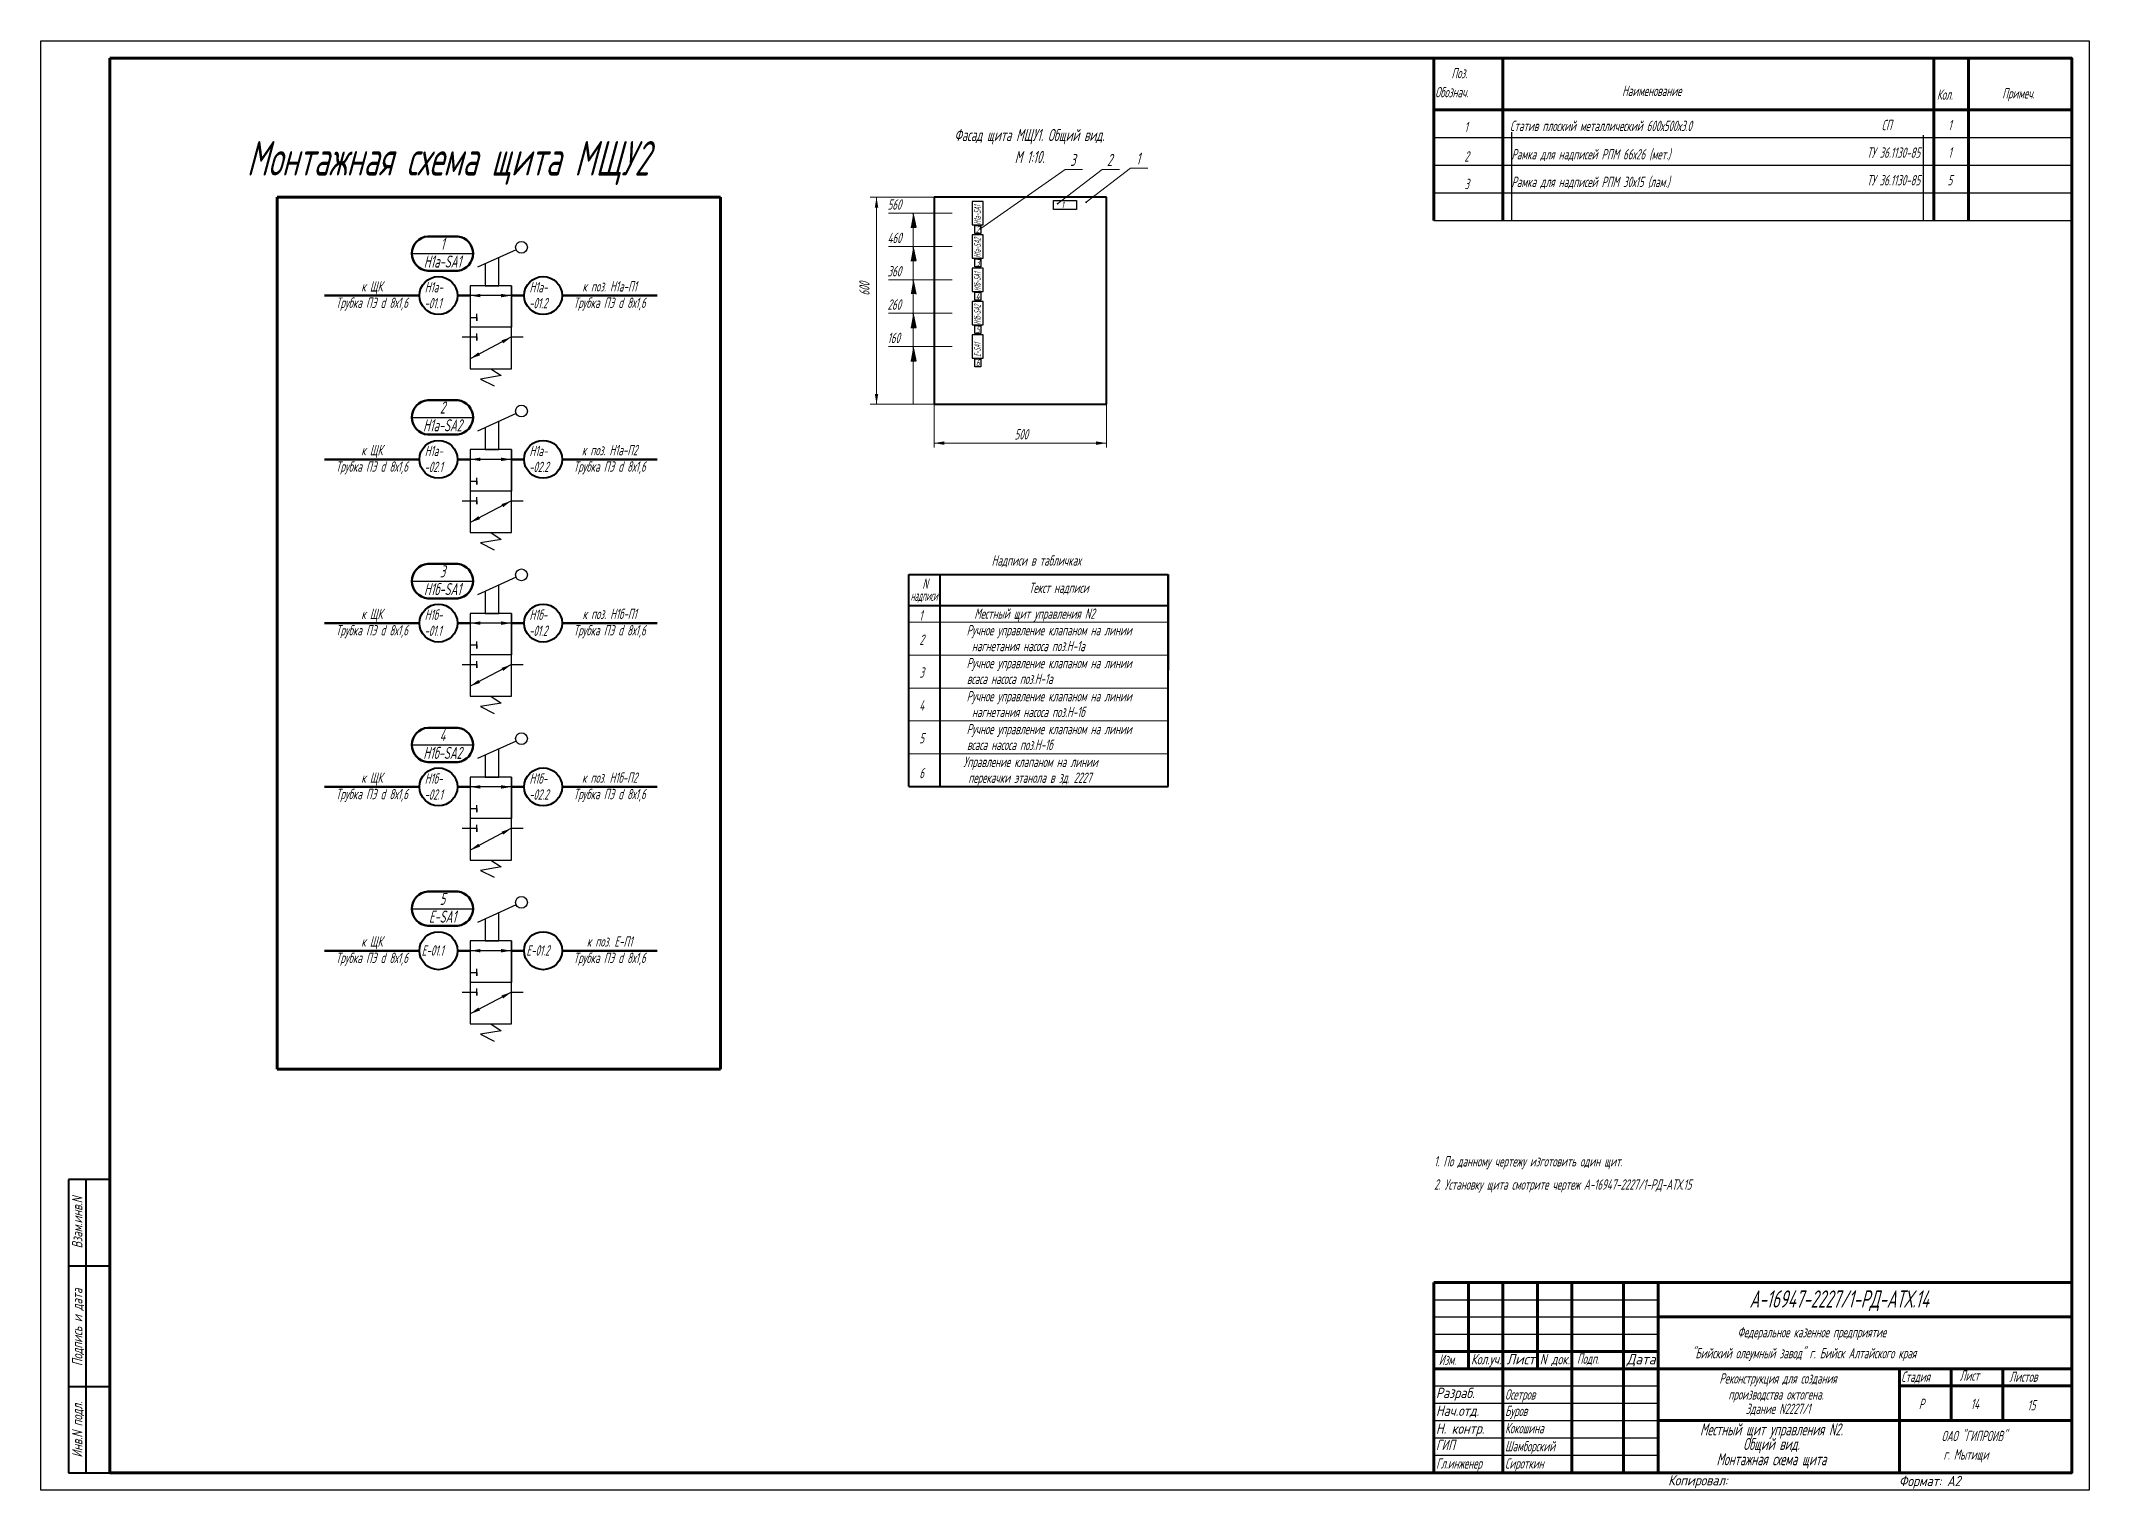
# Model space of a CAD drawing. Header units: millimetres. Extents: x -338 to 6826, y -8218 to 3153.
# Drawn here: x 2037 to 2631, y -7329 to -6909 of the extents above; entities that cross this region are included whole.
import ezdxf
from ezdxf.enums import TextEntityAlignment as Align

# ---------------------------------------------------------------- set-up
doc = ezdxf.new("R2010")
doc.units = ezdxf.units.MM
doc.layers.get('Defpoints').update_dxf_attribs({"color": 251})
for name, color, linetype, lineweight in [('RAZMER', 5, 'Continuous', 20), ('text', 41, 'Continuous', 20), ('Датчики', 31, 'Continuous', 50), ('Обводка', 6, 'Continuous', 25), ('Пн.кабель', 4, 'Continuous', 50), ('Рамка тонкая', 5, 'Continuous', 25), ('Текст_КИП', 2, 'Continuous', 25), ('Толст.рамка', 7, 'Continuous', 60), ('Тонкая', 5, 'Continuous', 20)]:
    doc.layers.add(name, color=color, linetype=linetype, lineweight=lineweight)
doc.layers.add('ТЕКСТ', color=2, linetype='Continuous')
doc.layers.add('Текст.', color=51, linetype='Continuous')
doc.styles.add('Simplex', font='simplex.shx', dxfattribs={"width": 0.7, "oblique": 15})

msp = doc.modelspace()

# ---------------------------------------------------------------- texts
at = {"style": 'Simplex', "oblique": 15, "width": 0.6}
for s, p in [('Н1а-', (2148.26, -6981.76)), ('Н1а-', (2178.62, -6981.76)), ('-01.1', (2148.12, -6986.4)), ('-01.2', (2178.48, -6986.4)), ('Н1а-', (2148.26, -7029.23)), ('Н1а-', (2178.62, -7029.23)), ('-02.1', (2148.12, -7033.87)), ('-02.2', (2178.48, -7033.87)), ('Н1б-', (2148.26, -7076.7)), ('Н1б-', (2178.62, -7076.7)), ('-01.1', (2148.12, -7081.35)), ('-01.2', (2178.48, -7081.35)), ('Н1б-', (2148.26, -7124.17)), ('Н1б-', (2178.62, -7124.17)), ('-02.1', (2148.12, -7128.82)), ('-02.2', (2178.48, -7128.82)), ('Е-01.1', (2147.34, -7174.02)), ('Е-01.2', (2177.7, -7174.02))]:
    msp.add_text(s, height=3, dxfattribs=at).set_placement(p)
at = {"color": 2, "style": 'Simplex', "oblique": 15, "width": 0.7}
for s, p in [('Взам.инв.N', (2048.96, -7251.41)), ('Подпись и дата', (2048.96, -7281.76)), ('Инв.N подл.', (2048.96, -7311.41))]:
    msp.add_text(s, height=3, rotation=90, dxfattribs=at).set_placement(p, align=Align.CENTER)
at = {"layer": 'text', "style": 'Simplex', "oblique": 15, "width": 0.6}
for s, p in [('Фасад щита МЩУ1. Общий вид. ', (2324.29, -6937.91)), ('М 1:10.', (2323.65, -6944.28)), ('3', (2336.2, -6945.13)), ('2', (2346.88, -6945.13)), ('1', (2355.15, -6944.72))]:
    msp.add_text(s, height=3.5, dxfattribs=at).set_placement(p, align=Align.CENTER)
for s, height, p in [('560', 3, (2282.47, -6957.82)), ('1', 2, (2332.84, -6957.46)), ('460', 3, (2282.47, -6967.48)), ('360', 3, (2282.47, -6977.14)), ('260', 3, (2282.47, -6986.81)), ('160', 3, (2282.47, -6996.47)), ('500', 3, (2319.3, -7024.42))]:
    msp.add_text(s, height=height, dxfattribs=at).set_placement(p)
msp.add_text('600', height=3, rotation=90, dxfattribs=at).set_placement((2277.26, -6980.75), align=Align.CENTER)
at = {"layer": 'ТЕКСТ', "style": 'Simplex', "oblique": 15, "width": 0.6}
for s, height, p in [('1', 3.5, (2153.39, -6969.44)), ('Н1а-SA1', 3.5, (2153.39, -6974.59)), ('к ЩК', 3, (2132.92, -6981.52)), ('к поз. Н1а-П1', 3, (2201.87, -6981.52)), ('2', 3.5, (2153.39, -7016.91)), ('Н1а-SA2', 3.5, (2153.39, -7022.06)), ('к ЩК', 3, (2132.92, -7028.99)), ('к поз. Н1а-П2', 3, (2201.87, -7028.99)), ('3', 3.5, (2153.39, -7064.38)), ('Н1б-SA1', 3.5, (2153.39, -7069.53)), ('к ЩК', 3, (2132.92, -7076.46)), ('к поз. Н1б-П1', 3, (2201.87, -7076.46)), ('4', 3.5, (2153.39, -7111.85)), ('Н1б-SA2', 3.5, (2153.39, -7117)), ('к ЩК', 3, (2132.92, -7123.93)), ('к поз. Н1б-П2', 3, (2201.87, -7123.93)), ('5', 3.5, (2153.39, -7159.32)), ('Е-SA1', 3.5, (2153.39, -7164.47)), ('к ЩК', 3, (2132.92, -7171.4)), ('к поз. Е-П1', 3, (2201.87, -7171.4))]:
    msp.add_text(s, height=height, dxfattribs=at).set_placement(p, align=Align.CENTER)
at = {"layer": 'ТЕКСТ', "color": 4, "style": 'Simplex', "oblique": 15, "width": 0.6}
for p in [(2132.92, -6986.27), (2201.87, -6986.27), (2132.92, -7033.74), (2201.87, -7033.74), (2132.92, -7081.21), (2201.87, -7081.21), (2132.92, -7128.68), (2201.87, -7128.68), (2132.92, -7176.15), (2201.87, -7176.15)]:
    msp.add_text('Трубка ПЭ d 8х1,6', height=3, dxfattribs=at).set_placement(p, align=Align.CENTER)
at = {"layer": 'ТЕКСТ', "char_height": 3, "width": 19, "attachment_point": 4, "style": 'Simplex'}
for s, insert in [('{\\W0.8;Разраб.}', (2441.53, -7301.17)), ('{\\W0.8;Нач.отд.}', (2441.53, -7306.17)), ('{\\W0.8;Н. контр.}', (2441.53, -7311.5)), ('ГИП', (2441.53, -7315.86))]:
    msp.add_mtext(s, dxfattribs=dict(at, insert=insert))
at = {"layer": 'Текст.', "style": 'Simplex', "oblique": 15, "width": 0.6}
for s, p in [('Поз.', (2446.03, -6919.71)), ('Обознач.', (2441.31, -6925.24)), ('Наименование', (2495.52, -6924.86)), ('Кол.', (2586.81, -6925.93)), ('Примеч.', (2605.75, -6925.59)), ('СП', (2570.79, -6934.77)), ('1', (2449.78, -6935.36)), ('Статив плоский металлический 600х500х3.0', (2463.02, -6935.02)), ('2', (2449.78, -6943.86)), ('Рамка для надписей РПМ 66х26 (мет.)', (2463.44, -6943.25)), ('3', (2449.78, -6951.86)), ('Рамка для надписей РПМ 30х15 (лам.)', (2463.44, -6951.25)), ('1. По данному чертежу изготовить один щит.', (2441, -7235.14)), ('2. Установку щита смотрите чертеж А-16947-2227/1-РД-АТХ.15', (2441, -7241.86))]:
    msp.add_text(s, height=3, dxfattribs=at).set_placement(p)
for s, p in [('1', (2590.59, -6934.77)), ('1', (2590.59, -6942.75)), ('5', (2590.59, -6950.75))]:
    msp.add_text(s, height=3, dxfattribs=at).set_placement(p, align=Align.CENTER)
at = {"layer": 'Текст.', "lineweight": 40, "style": 'Simplex', "oblique": 15, "width": 0.6}
msp.add_text('Монтажная схема щита МЩУ2', height=10, dxfattribs=at).set_placement((2096.62, -6947.91))
at = {"layer": 'Текст.', "style": 'Simplex', "oblique": 15, "width": 0.6}
for p in [(2581.95, -6942.77), (2581.95, -6950.77)]:
    msp.add_text(' ТУ 36.1130-85', height=3, dxfattribs=at).set_placement(p, align=Align.RIGHT)
at = {"layer": 'Текст_КИП', "linetype": 'ByBlock', "lineweight": -3, "style": 'Simplex', "oblique": 15, "width": 0.45}
for s, p in [('Н1а-SA1', (2309.52, -6962.13)), ('Н1а-SA2', (2309.52, -6971.79)), ('Н1б-SA1', (2309.52, -6981.46)), ('Н1б-SA2', (2309.52, -6991.12)), ('Е-SA1', (2309.52, -7000.45))]:
    msp.add_text(s, height=2, rotation=90, dxfattribs=at).set_placement(p)
at = {"layer": 'Текст_КИП', "style": 'Simplex', "oblique": 15, "width": 0.6}
for s, height, p in [('2', 2, (2308.08, -6964.54)), ('3', 2, (2308.08, -6974.2)), ('4', 2, (2308.08, -6983.86)), ('5', 2, (2308.08, -6993.53)), ('6', 2, (2308.08, -7003.19)), ('Надписи в табличках', 3, (2312.66, -7060.98)), ('А-16947-2227/1-РД-АТХ.14', 5, (2532.44, -7276.04)), ('Федеральное казенное предприятие', 3, (2528.99, -7284.66)), ('"Бийский олеумный завод" г. Бийск Алтайского края ', 3, (2515.7, -7290.74)), ('Изм.', 3, (2442.37, -7292.65)), ('Подп.', 3, (2482.43, -7292.34)), ('Лист', 3, (2593.41, -7297.24)), ('Осетров', 3, (2461.57, -7302.72)), ('Стадия', 3, (2576.47, -7297.56)), ('Листов', 3, (2607.81, -7297.56)), ('Буров', 3, (2461.57, -7307.48)), ('Р', 3, (2581.57, -7305.47)), ('14', 3, (2596.66, -7305.47)), ('15', 3, (2613.09, -7305.82)), ('Кокошина', 3, (2461.57, -7312.48)), ('ОАО "ГИПРОИВ"', 3, (2588.19, -7314.75)), ('Шамборский', 3, (2461.57, -7317.7)), ('г. Мытищи', 3, (2588.74, -7320.1)), ('Гл.инженер', 3, (2441.57, -7322.7)), ('Сироткин', 3, (2461.57, -7322.7))]:
    msp.add_text(s, height=height, dxfattribs=at).set_placement(p)
for s, height, p in [('N', 3, (2293.36, -7067.69)), ('Текст надписи', 3, (2332.12, -7068.89)), ('Местный щит управления N2', 3, (2325.1, -7076.39)), ('Ручное управление клапаном на линии ', 3, (2329.93, -7081.19)), ('нагнетания насоса поз.Н-1а', 3, (2323.3, -7085.77)), ('Ручное управление клапаном на линии ', 3, (2329.93, -7090.72)), ('всаса насоса поз.Н-1а', 3, (2317.92, -7095.29)), ('Ручное управление клапаном на линии ', 3, (2329.93, -7100.32)), ('нагнетания насоса поз.Н-1б', 3, (2323.3, -7104.89)), ('Ручное управление клапаном на линии ', 3, (2329.93, -7109.84)), ('всаса насоса поз.Н-1б', 3, (2317.92, -7114.42)), ('Управление клапаном на линии ', 3, (2324.54, -7119.36)), ('перекачки этанола в зд. 2227 ', 3, (2324.35, -7123.94)), ('Реконструкция для создания', 3, (2540.74, -7298.05)), ('производства октогена. ', 3, (2540.74, -7302.7)), ('Здание N2227/1', 3, (2540.74, -7306.86)), ('Местный щит управления N2.', 3.5, (2538.82, -7313.08)), ('Общий вид.', 3.5, (2538.82, -7317.31)), ('Монтажная схема щита', 3.5, (2538.82, -7321.74))]:
    msp.add_text(s, height=height, dxfattribs=at).set_placement(p, align=Align.CENTER)
at = {"layer": 'Текст_КИП', "style": 'Simplex', "oblique": 15}
for s, width, p, p2 in [('надписи', 0.416794, (2289.16, -7071.2), (2296.96, -7071.2)), ('Кол.уч.', 0.603486, (2451.71, -7292.49), (2460.42, -7292.49)), ('Лист', 0.686041, (2462, -7292.49), (2470.24, -7292.49)), ('N док.', 0.628372, (2471.66, -7292.49), (2480.37, -7292.49)), ('Дата', 0.652619, (2496.83, -7292.49), (2505.22, -7292.49))]:
    msp.add_text(s, height=3, dxfattribs=dict(at, width=width)).set_placement(p, p2, align=Align.FIT)
at = {"layer": 'Текст_КИП', "color": 3, "style": 'Simplex', "oblique": 15, "width": 0.6}
for s, p in [('1', (2292.11, -7076.91)), ('2', (2292.37, -7083.94)), ('3', (2292.37, -7093.46)), ('4', (2292.37, -7102.98)), ('5', (2292.37, -7112.5)), ('6', (2292.37, -7122.61))]:
    msp.add_text(s, height=3, dxfattribs=at).set_placement(p, align=Align.CENTER)
at = {"layer": 'Текст_КИП', "color": 3, "style": 'Simplex', "oblique": 15, "width": 0.8}
for s, p in [('Копировал:', (2508.87, -7327.59)), ('Формат: А2', (2575.8, -7327.79))]:
    msp.add_text(s, height=3, dxfattribs=at).set_placement(p)

# ---------------------------------------------------------------- blocks, each defined once
blk = doc.blocks.new('ST1')
blk.add_solid([(0, 0.5), (0, -0.5), (3, 0)])

# ---------------------------------------------------------------- hatches: boundary and pattern name
at = {"ltscale": 0.5}
h = msp.add_hatch(color=256, dxfattribs=at)
edge = h.paths.add_edge_path()
edge.add_arc((2340.09, -6955.65), 0.277, 0, 360)
for points in [[(2290.77, -6962.92), (2289.94, -6958.79), (2289.23, -6962.92)], [(2290.77, -6972.58), (2289.94, -6968.45), (2289.23, -6972.58)], [(2290.77, -6982.25), (2289.94, -6978.12), (2289.23, -6982.25)], [(2290.77, -6991.91), (2289.94, -6987.78), (2289.23, -6991.91)], [(2290.77, -7001.57), (2289.94, -6997.44), (2289.23, -7001.57)]]:
    msp.add_hatch(color=256).paths.add_polyline_path(points)
h = msp.add_hatch(color=256, dxfattribs=at)
edge = h.paths.add_edge_path()
edge.add_arc((2331.82, -6956.06), 0.277, 0, 360)
h = msp.add_hatch(color=256, dxfattribs=at)
edge = h.paths.add_edge_path()
edge.add_arc((2309.36, -6963.36), 0.277, 0, 360)

# ---------------------------------------------------------------- linework, layer by layer
at = {"lineweight": 60}
for p, q in [((2440.94, -6913.91), (2440.94, -6960.91)), ((2625.94, -6913.91), (2440.94, -6913.91)), ((2460.94, -6913.91), (2460.94, -6960.91)), ((2585.94, -6913.91), (2585.94, -6960.91)), ((2595.94, -6960.91), (2595.94, -6913.91)), ((2440.94, -6928.91), (2625.94, -6928.91))]:
    msp.add_line(p, q, dxfattribs=at)
at = {"lineweight": -3}
for p, q in [((2440.94, -6936.91), (2625.94, -6936.91)), ((2440.94, -6944.91), (2625.94, -6944.91)), ((2440.94, -6952.91), (2625.94, -6952.91)), ((2440.94, -6960.91), (2625.94, -6960.91))]:
    msp.add_line(p, q, dxfattribs=at)
at = {"color": 5, "lineweight": 60}
for p, q in [((2105.42, -6954.2), (2234.01, -6954.2)), ((2105.42, -7206.9), (2105.42, -6954.2)), ((2234.01, -6954.2), (2234.01, -7206.9)), ((2234.01, -7206.9), (2105.42, -7206.9))]:
    msp.add_line(p, q, dxfattribs=at)
at = {"lineweight": 40, "ltscale": 0.5}
for p, q in [((2295.96, -6954.2), (2295.96, -7014.2)), ((2345.96, -6954.2), (2295.96, -6954.2)), ((2345.96, -7014.2), (2345.96, -6954.2)), ((2295.96, -7014.2), (2345.96, -7014.2))]:
    msp.add_line(p, q, dxfattribs=at)
at = {"color": 3}
for p, q in [((2310.23, -6955.39), (2307.03, -6955.39)), ((2307.03, -6955.39), (2307.03, -6962.19)), ((2310.23, -6962.19), (2310.23, -6955.39)), ((2307.03, -6962.19), (2310.23, -6962.19)), ((2310.23, -6965.05), (2307.03, -6965.05)), ((2307.03, -6965.05), (2307.03, -6971.85)), ((2310.23, -6971.85), (2310.23, -6965.05)), ((2307.03, -6971.85), (2310.23, -6971.85)), ((2310.23, -6974.72), (2307.03, -6974.72)), ((2307.03, -6974.72), (2307.03, -6981.52)), ((2310.23, -6981.52), (2310.23, -6974.72)), ((2161.4, -6979.89), (2161.4, -7003.89)), ((2173.4, -6979.89), (2161.4, -6979.89)), ((2173.4, -7003.89), (2173.4, -6979.89)), ((2173.4, -6979.89), (2173.4, -6991.89)), ((2307.03, -6981.52), (2310.23, -6981.52)), ((2310.23, -6984.38), (2307.03, -6984.38)), ((2307.03, -6984.38), (2307.03, -6991.18)), ((2310.23, -6991.18), (2310.23, -6984.38)), ((2161.4, -6989.01), (2163.4, -6989.01)), ((2163.4, -6990.01), (2163.4, -6988.01)), ((2163.4, -6989.01), (2163.4, -6990.01)), ((2307.03, -6991.18), (2310.23, -6991.18)), ((2159.06, -6994.7), (2163.4, -6994.7)), ((2173.4, -6991.89), (2161.4, -6991.89)), ((2163.4, -6995.7), (2163.4, -6993.7)), ((2163.4, -6994.7), (2163.4, -6995.7)), ((2173.4, -6994.7), (2176.8, -6994.7)), ((2310.23, -6994.04), (2307.03, -6994.04)), ((2307.03, -6994.04), (2307.03, -7000.84)), ((2310.23, -7000.84), (2310.23, -6994.04)), ((2307.03, -7000.84), (2310.23, -7000.84)), ((2161.4, -7003.89), (2173.4, -7003.89)), ((2161.4, -7027.36), (2161.4, -7051.36)), ((2173.4, -7027.36), (2161.4, -7027.36)), ((2173.4, -7051.36), (2173.4, -7027.36)), ((2173.4, -7027.36), (2173.4, -7039.36)), ((2161.4, -7036.48), (2163.4, -7036.48)), ((2163.4, -7037.48), (2163.4, -7035.48)), ((2163.4, -7036.48), (2163.4, -7037.48)), ((2159.06, -7042.17), (2163.4, -7042.17)), ((2173.4, -7039.36), (2161.4, -7039.36)), ((2163.4, -7043.17), (2163.4, -7041.17)), ((2163.4, -7042.17), (2163.4, -7043.17)), ((2173.4, -7042.17), (2176.8, -7042.17)), ((2161.4, -7051.36), (2173.4, -7051.36)), ((2161.4, -7074.83), (2161.4, -7098.83)), ((2173.4, -7074.83), (2161.4, -7074.83)), ((2173.4, -7098.83), (2173.4, -7074.83)), ((2173.4, -7074.83), (2173.4, -7086.83)), ((2161.4, -7083.95), (2163.4, -7083.95)), ((2163.4, -7084.95), (2163.4, -7082.95)), ((2163.4, -7083.95), (2163.4, -7084.95)), ((2159.06, -7089.64), (2163.4, -7089.64)), ((2173.4, -7086.83), (2161.4, -7086.83)), ((2163.4, -7090.64), (2163.4, -7088.64)), ((2163.4, -7089.64), (2163.4, -7090.64)), ((2173.4, -7089.64), (2176.8, -7089.64)), ((2161.4, -7098.83), (2173.4, -7098.83)), ((2161.4, -7122.3), (2161.4, -7146.3)), ((2173.4, -7122.3), (2161.4, -7122.3)), ((2173.4, -7146.3), (2173.4, -7122.3)), ((2173.4, -7122.3), (2173.4, -7134.3)), ((2161.4, -7131.42), (2163.4, -7131.42)), ((2163.4, -7132.42), (2163.4, -7130.42)), ((2163.4, -7131.42), (2163.4, -7132.42)), ((2159.06, -7137.11), (2163.4, -7137.11)), ((2173.4, -7134.3), (2161.4, -7134.3)), ((2163.4, -7138.11), (2163.4, -7136.11)), ((2163.4, -7137.11), (2163.4, -7138.11)), ((2173.4, -7137.11), (2176.8, -7137.11)), ((2161.4, -7146.3), (2173.4, -7146.3)), ((2161.4, -7169.77), (2161.4, -7193.77)), ((2173.4, -7169.77), (2161.4, -7169.77)), ((2173.4, -7193.77), (2173.4, -7169.77)), ((2173.4, -7169.77), (2173.4, -7181.77)), ((2161.4, -7178.89), (2163.4, -7178.89)), ((2163.4, -7179.89), (2163.4, -7177.89)), ((2163.4, -7178.89), (2163.4, -7179.89)), ((2159.06, -7184.59), (2163.4, -7184.59)), ((2173.4, -7181.77), (2161.4, -7181.77)), ((2163.4, -7185.59), (2163.4, -7183.59)), ((2163.4, -7184.59), (2163.4, -7185.59)), ((2173.4, -7184.59), (2176.8, -7184.59)), ((2161.4, -7193.77), (2173.4, -7193.77))]:
    msp.add_line(p, q, dxfattribs=at)
for p, q in [((2290.77, -6962.92), (2289.94, -6958.79)), ((2289.23, -6962.92), (2290.77, -6962.92)), ((2289.23, -6972.58), (2290.77, -6972.58)), ((2290.77, -6972.58), (2289.94, -6968.45)), ((2290.77, -6982.25), (2289.94, -6978.12)), ((2290.77, -6991.91), (2289.94, -6987.78)), ((2289.23, -6991.91), (2290.77, -6991.91)), ((2289.23, -7001.57), (2290.77, -7001.57)), ((2290.77, -7001.57), (2289.94, -6997.44))]:
    msp.add_line(p, q)
at = {"color": 0, "linetype": 'ByBlock'}
for p, q in [((2144.54, -6970.53), (2162.25, -6970.53)), ((2144.54, -7018), (2162.25, -7018)), ((2144.54, -7065.47), (2162.25, -7065.47)), ((2144.54, -7112.95), (2162.25, -7112.95)), ((2144.54, -7160.42), (2162.25, -7160.42))]:
    msp.add_line(p, q, dxfattribs=at)
at = {"color": 2, "ltscale": 0.2}
for p, q in [((2174.75, -6969.41), (2163.51, -6974.5)), ((2165.82, -6973.45), (2165.82, -6979.89)), ((2169.74, -6979.89), (2169.74, -6971.68)), ((2165.82, -6979.89), (2169.74, -6979.89)), ((2174.75, -7016.88), (2163.51, -7021.97)), ((2165.82, -7020.92), (2165.82, -7027.36)), ((2169.74, -7027.36), (2169.74, -7019.15)), ((2165.82, -7027.36), (2169.74, -7027.36)), ((2174.75, -7064.35), (2163.51, -7069.44)), ((2165.82, -7068.4), (2165.82, -7074.83)), ((2169.74, -7074.83), (2169.74, -7066.62)), ((2165.82, -7074.83), (2169.74, -7074.83)), ((2174.75, -7111.82), (2163.51, -7116.91)), ((2165.82, -7115.87), (2165.82, -7122.3)), ((2169.74, -7122.3), (2169.74, -7114.09)), ((2165.82, -7122.3), (2169.74, -7122.3)), ((2174.75, -7159.29), (2163.51, -7164.38)), ((2165.82, -7163.34), (2165.82, -7169.77)), ((2169.74, -7169.77), (2169.74, -7161.56)), ((2165.82, -7169.77), (2169.74, -7169.77))]:
    msp.add_line(p, q, dxfattribs=at)
at = {"lineweight": 30}
for p, q in [((2345.96, -6968.29), (2345.96, -6971.79)), ((2295.96, -6987.66), (2295.96, -6991.16)), ((2295.96, -6987.66), (2295.96, -6991.16)), ((2345.96, -6987.66), (2345.96, -6991.16)), ((2295.96, -7007.54), (2295.96, -7011.04)), ((2295.96, -7007.54), (2295.96, -7011.04)), ((2345.96, -7007.54), (2345.96, -7011.04))]:
    msp.add_line(p, q, dxfattribs=at)
at = {"color": 6}
for p, q in [((2173.4, -6982.7), (2161.4, -6982.7)), ((2173.4, -6994.7), (2161.4, -7001.01)), ((2173.4, -7030.17), (2161.4, -7030.17)), ((2173.4, -7042.17), (2161.4, -7048.48)), ((2173.4, -7077.64), (2161.4, -7077.64)), ((2173.4, -7089.64), (2161.4, -7095.95)), ((2173.4, -7125.11), (2161.4, -7125.11)), ((2173.4, -7137.11), (2161.4, -7143.42)), ((2173.4, -7172.59), (2161.4, -7172.59)), ((2173.4, -7184.59), (2161.4, -7190.89))]:
    msp.add_line(p, q, dxfattribs=at)
at = {"color": 1}
for p, q in [((2170.4, -7005.89), (2164.4, -7006.89)), ((2164.4, -7006.89), (2168.4, -7008.89)), ((2167.4, -7003.89), (2170.4, -7005.89)), ((2170.4, -7053.36), (2164.4, -7054.36)), ((2164.4, -7054.36), (2168.4, -7056.36)), ((2167.4, -7051.36), (2170.4, -7053.36)), ((2170.4, -7100.83), (2164.4, -7101.83)), ((2164.4, -7101.83), (2168.4, -7103.83)), ((2167.4, -7098.83), (2170.4, -7100.83)), ((2170.4, -7148.3), (2164.4, -7149.3)), ((2164.4, -7149.3), (2168.4, -7151.3)), ((2167.4, -7146.3), (2170.4, -7148.3)), ((2170.4, -7195.77), (2164.4, -7196.77)), ((2164.4, -7196.77), (2168.4, -7198.77)), ((2167.4, -7193.77), (2170.4, -7195.77))]:
    msp.add_line(p, q, dxfattribs=at)
at = {"lineweight": 40}
for p, q in [((2288.61, -7063.55), (2363.82, -7063.55)), ((2288.61, -7125.04), (2288.61, -7063.55)), ((2297.61, -7063.55), (2297.61, -7125.04)), ((2363.82, -7063.55), (2363.82, -7091.3)), ((2363.82, -7125.04), (2363.82, -7063.55)), ((2288.61, -7072.55), (2363.82, -7072.55)), ((2288.61, -7125.04), (2363.82, -7125.04))]:
    msp.add_line(p, q, dxfattribs=at)
at = {"color": 7, "lineweight": 40}
for p, q in [((2044.96, -7238.91), (2044.96, -7323.91)), ((2056.96, -7238.91), (2044.96, -7238.91)), ((2049.96, -7238.91), (2049.96, -7323.91)), ((2044.96, -7263.91), (2056.96, -7263.91)), ((2044.96, -7298.91), (2056.96, -7298.91)), ((2044.96, -7323.91), (2056.96, -7323.91))]:
    msp.add_line(p, q, dxfattribs=at)
at = {"lineweight": 60}
msp.add_lwpolyline([(2056.94, -6913.91), (2625.94, -6913.91), (2625.94, -7323.91), (2056.94, -7323.91)], close=True, dxfattribs=at)
at = {"ltscale": 0.5}
msp.add_lwpolyline([(2330.65, -6955.14), (2337.25, -6955.14), (2337.25, -6957.74), (2330.65, -6957.74)], close=True, dxfattribs=at)
at = {"color": 0, "ltscale": 0.5}
for points in [[(2307.76, -6962.35), (2309.49, -6962.35), (2309.49, -6964.69), (2307.76, -6964.69)], [(2307.76, -6972.02), (2309.49, -6972.02), (2309.49, -6974.36), (2307.76, -6974.36)], [(2307.76, -6981.68), (2309.49, -6981.68), (2309.49, -6984.02), (2307.76, -6984.02)], [(2307.76, -6991.34), (2309.49, -6991.34), (2309.49, -6993.69), (2307.76, -6993.69)], [(2307.76, -7001.01), (2309.49, -7001.01), (2309.49, -7003.35), (2307.76, -7003.35)]]:
    msp.add_lwpolyline(points, close=True, dxfattribs=at)
at = {"color": 3}
for centre in [(2176.31, -6968.71), (2176.31, -7016.18), (2176.31, -7063.65), (2176.31, -7111.12), (2176.31, -7158.59)]:
    msp.add_circle(centre, 1.71, dxfattribs=at)
at = {"color": 0, "linetype": 'ByBlock'}
for points in [[(2278.78, -6957.2), (2279.78, -6957.2), (2279.28, -6954.2)], [(2278.78, -7011.2), (2279.78, -7011.2), (2279.28, -7014.2)]]:
    msp.add_solid(points, dxfattribs=at)
at = {"layer": 'Defpoints'}
for p, q in [((2463.44, -6935.36), (2463.44, -6960.91)), ((2582.81, -6936.16), (2582.81, -6960.91))]:
    msp.add_line(p, q, dxfattribs=at)
at = {"layer": 'Defpoints', "color": 0, "linetype": 'ByBlock'}
msp.add_point((2281.39, -6954.2), dxfattribs=at)
at = {"layer": 'RAZMER', "ltscale": 0.5}
for p, q in [((2334.01, -6946.15), (2309.49, -6963.27)), ((2344.69, -6946.15), (2331.82, -6956.06)), ((2352.96, -6945.74), (2340.1, -6955.65))]:
    msp.add_line(p, q, dxfattribs=at)
at = {"layer": 'Датчики'}
for points in [[(2149.17, -6965.53, 0.926486), (2149.17, -6975.52, 0.920396)], [(2157.87, -6975.52, 0.877065), (2157.87, -6965.53, 0.890947)], [(2149.17, -7013, 0.926486), (2149.17, -7022.99, 0.920396)], [(2157.87, -7022.99, 0.877065), (2157.87, -7013, 0.890947)], [(2149.17, -7060.47, 0.926486), (2149.17, -7070.46, 0.920396)], [(2157.87, -7070.46, 0.877065), (2157.87, -7060.47, 0.890947)], [(2149.17, -7107.95, 0.926486), (2149.17, -7117.93, 0.920396)], [(2157.87, -7117.93, 0.877065), (2157.87, -7107.95, 0.890947)], [(2149.17, -7155.42, 0.926486), (2149.17, -7165.4, 0.920396)], [(2157.87, -7165.4, 0.877065), (2157.87, -7155.42, 0.890947)]]:
    msp.add_lwpolyline(points, format="xyb", dxfattribs=at)
for points in [[(2157.87, -6965.53), (2149.17, -6965.53)], [(2157.87, -6975.52), (2149.17, -6975.52)], [(2157.87, -7013), (2149.17, -7013)], [(2157.87, -7022.99), (2149.17, -7022.99)], [(2157.87, -7060.47), (2149.17, -7060.47)], [(2157.87, -7070.46), (2149.17, -7070.46)], [(2157.87, -7107.95), (2149.17, -7107.95)], [(2157.87, -7117.93), (2149.17, -7117.93)], [(2157.87, -7155.42), (2149.17, -7155.42)], [(2157.87, -7165.4), (2149.17, -7165.4)]]:
    msp.add_lwpolyline(points, dxfattribs=at)
at = {"layer": 'Обводка', "color": 155}
for p, q in [((2440.94, -7273.76), (2505.94, -7273.76)), ((2440.94, -7278.76), (2505.94, -7278.76)), ((2440.94, -7283.76), (2505.94, -7283.76)), ((2440.94, -7298.76), (2505.94, -7298.76)), ((2440.94, -7303.76), (2505.94, -7303.76)), ((2440.94, -7308.76), (2505.94, -7308.76)), ((2440.94, -7313.76), (2505.94, -7313.76)), ((2440.94, -7318.76), (2505.94, -7318.76))]:
    msp.add_line(p, q, dxfattribs=at)
at = {"layer": 'Пн.кабель'}
for p, q in [((2146.72, -6982.7), (2119.13, -6982.7)), ((2157.72, -6982.7), (2161.4, -6982.7)), ((2173.4, -6982.7), (2177.08, -6982.7)), ((2215.66, -6982.7), (2188.08, -6982.7)), ((2146.72, -7030.17), (2119.13, -7030.17)), ((2157.72, -7030.17), (2161.4, -7030.17)), ((2173.4, -7030.17), (2177.08, -7030.17)), ((2215.66, -7030.17), (2188.08, -7030.17)), ((2146.72, -7077.64), (2119.13, -7077.64)), ((2157.72, -7077.64), (2161.4, -7077.64)), ((2173.4, -7077.64), (2177.08, -7077.64)), ((2215.66, -7077.64), (2188.08, -7077.64)), ((2146.72, -7125.11), (2119.13, -7125.11)), ((2157.72, -7125.11), (2161.4, -7125.11)), ((2173.4, -7125.11), (2177.08, -7125.11)), ((2215.66, -7125.11), (2188.08, -7125.11)), ((2146.72, -7172.59), (2119.13, -7172.59)), ((2157.72, -7172.59), (2161.4, -7172.59)), ((2173.4, -7172.59), (2177.08, -7172.59)), ((2215.66, -7172.59), (2188.08, -7172.59))]:
    msp.add_line(p, q, dxfattribs=at)
at = {"layer": 'Пн.кабель', "lineweight": 40}
for centre in [(2152.22, -6982.7), (2182.58, -6982.7), (2152.22, -7030.17), (2182.58, -7030.17), (2152.22, -7077.64), (2182.58, -7077.64), (2152.22, -7125.11), (2182.58, -7125.11), (2152.22, -7172.59), (2182.58, -7172.59)]:
    msp.add_circle(centre, 5.5, dxfattribs=at)
at = {"layer": 'Рамка тонкая'}
msp.add_lwpolyline([(2036.94, -6908.91), (2630.94, -6908.91), (2630.94, -7328.91), (2036.94, -7328.91)], close=True, dxfattribs=at)
at = {"layer": 'Толст.рамка', "lineweight": 60}
for p, q in [((2440.94, -7268.76), (2625.94, -7268.76)), ((2440.94, -7323.76), (2440.94, -7268.76)), ((2450.94, -7293.76), (2450.94, -7268.76)), ((2460.94, -7323.76), (2460.94, -7268.76)), ((2470.94, -7293.76), (2470.94, -7268.76)), ((2480.94, -7323.76), (2480.94, -7268.76)), ((2495.94, -7323.76), (2495.94, -7268.76)), ((2505.94, -7323.76), (2505.94, -7268.76)), ((2505.94, -7278.76), (2625.94, -7278.76)), ((2440.94, -7288.76), (2505.94, -7288.76)), ((2440.94, -7293.76), (2505.94, -7293.76)), ((2505.94, -7293.76), (2625.94, -7293.76)), ((2575.94, -7293.76), (2575.94, -7323.76)), ((2590.94, -7308.76), (2590.94, -7293.76)), ((2605.94, -7308.76), (2605.94, -7293.76)), ((2575.94, -7298.76), (2625.94, -7298.76)), ((2505.94, -7308.76), (2625.94, -7308.76))]:
    msp.add_line(p, q, dxfattribs=at)
at = {"layer": 'Тонкая'}
for p, q in [((2339.05, -6946.15), (2334.01, -6946.15)), ((2349.73, -6946.15), (2344.69, -6946.15)), ((2358, -6945.74), (2352.96, -6945.74)), ((2288.61, -7077.35), (2363.82, -7077.35)), ((2288.61, -7086.95), (2363.82, -7086.95)), ((2288.61, -7096.47), (2363.82, -7096.47)), ((2288.61, -7106), (2363.82, -7106)), ((2288.61, -7115.52), (2363.82, -7115.52))]:
    msp.add_line(p, q, dxfattribs=at)
at = {"layer": 'Тонкая', "ltscale": 0.5}
for p, q in [((2277.39, -6954.2), (2295.96, -6954.2)), ((2279.28, -6954.2), (2279.28, -7014.2)), ((2282.79, -6958.79), (2301.23, -6958.79)), ((2289.94, -6961.21), (2289.94, -7014.2)), ((2282.79, -6968.45), (2301.23, -6968.45)), ((2282.79, -6978.12), (2301.23, -6978.12)), ((2282.79, -6987.78), (2301.23, -6987.78)), ((2282.79, -6997.44), (2301.23, -6997.44)), ((2277.39, -7014.2), (2295.96, -7014.2)), ((2295.96, -7014.2), (2295.96, -7026.7)), ((2295.96, -7014.2), (2295.96, -7026.7)), ((2345.96, -7014.2), (2345.96, -7026.7)), ((2345.96, -7014.2), (2345.96, -7026.7)), ((2295.96, -7025.47), (2345.96, -7025.47))]:
    msp.add_line(p, q, dxfattribs=at)
for points in [[(2298.96, -7024.97), (2298.96, -7025.97), (2295.96, -7025.47)], [(2342.96, -7024.97), (2342.96, -7025.97), (2345.96, -7025.47)]]:
    msp.add_solid(points, dxfattribs=at)

# ---------------------------------------------------------------- block references
at = {"color": 3, "xscale": -1, "rotation": 0.001244706337280022}
for p in [(2164.4, -6982.7), (2164.4, -7030.17), (2164.4, -7077.64), (2164.4, -7125.11), (2164.4, -7172.59)]:
    msp.add_blockref('ST1', p, dxfattribs=at)
at = {"color": 3}
for p, rotation in [((2170.4, -6982.7), 359.9987552936627), ((2170.75, -6996.11), 28.00468186881031), ((2164.05, -6999.6), 208.0046818688103), ((2170.4, -7030.17), 359.9987552936627), ((2170.75, -7043.58), 28.00468186881031), ((2164.05, -7047.07), 208.0046818688103), ((2170.4, -7077.64), 359.9987552936627), ((2170.75, -7091.05), 28.00468186881031), ((2164.05, -7094.54), 208.0046818688103), ((2170.4, -7125.11), 359.9987552936627), ((2170.75, -7138.52), 28.00468186881031), ((2164.05, -7142.02), 208.0046818688103), ((2170.4, -7172.59), 359.9987552936627), ((2170.75, -7185.99), 28.00468186881031), ((2164.05, -7189.49), 208.0046818688103)]:
    msp.add_blockref('ST1', p, dxfattribs=dict(at, rotation=rotation))

msp.set_redraw_order([(e.dxf.handle, doc.entitydb.next_handle()) for e in msp.query("TEXT MTEXT ATTDEF DIMENSION ARC_DIMENSION")])  # texts and dimensions are drawn at this point

doc.saveas('drawing.dxf')
